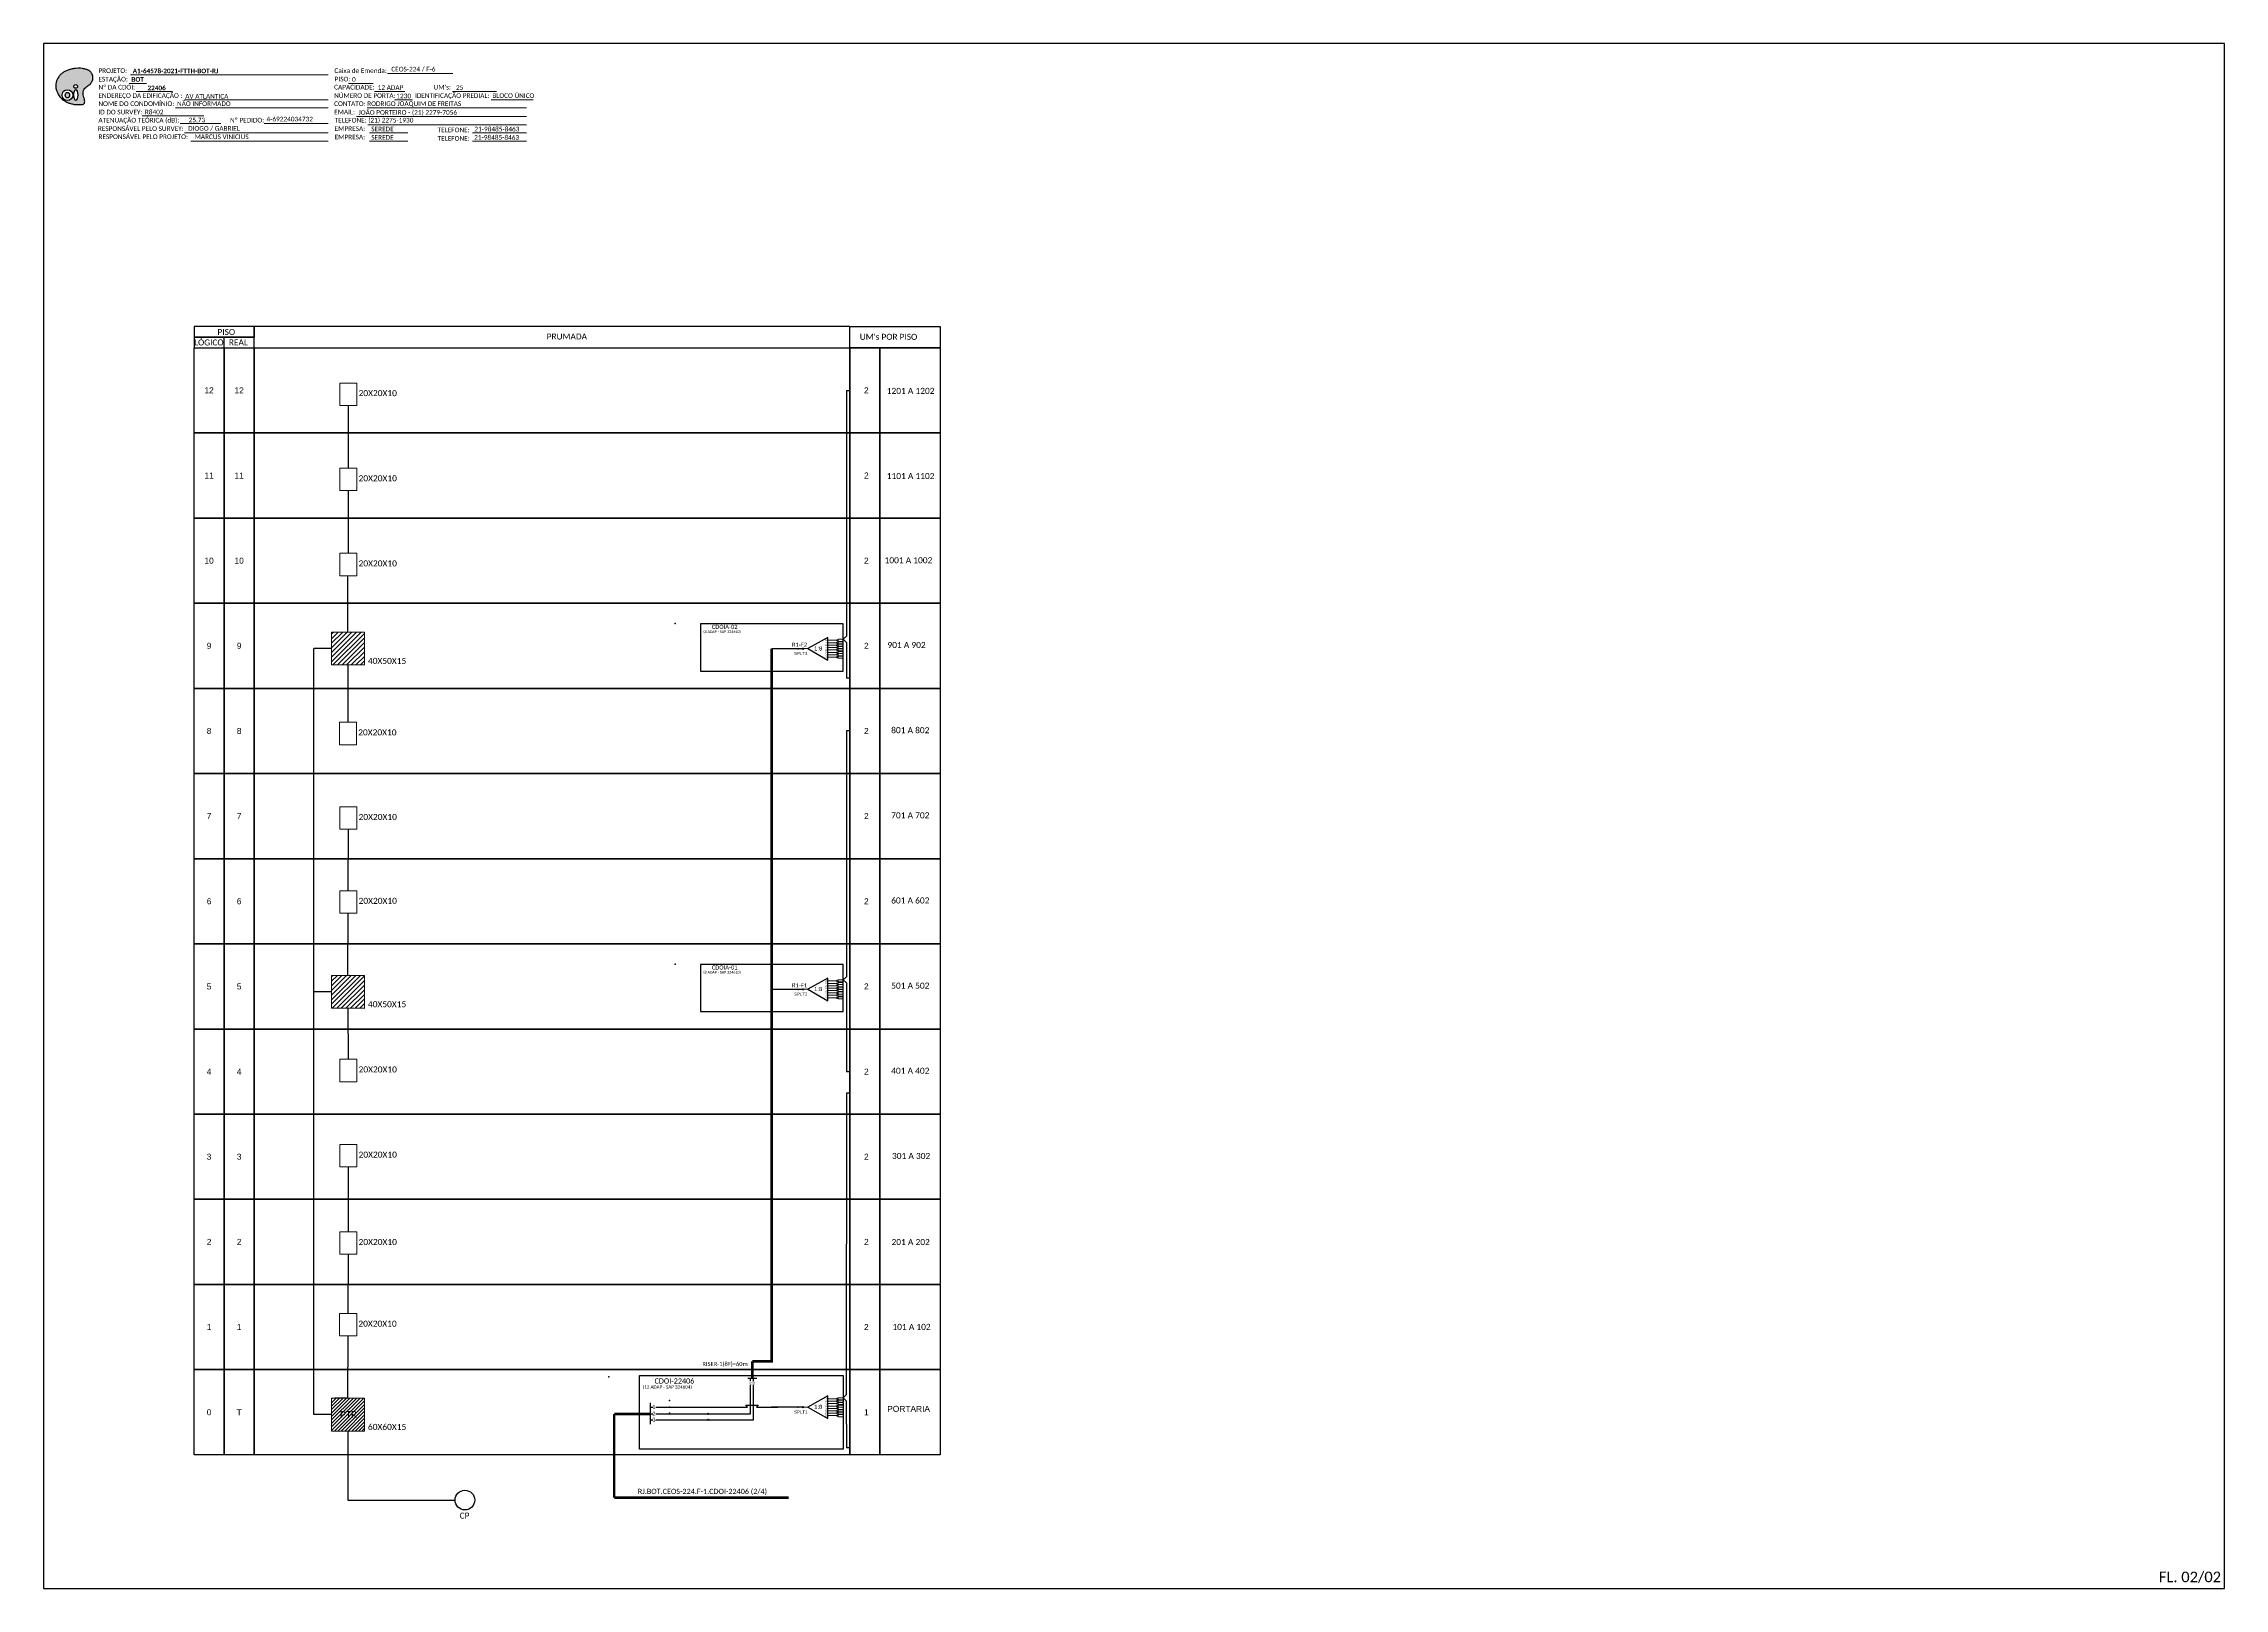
# Model space of a CAD drawing. Header units: inches. Extents: x 4735 to 6467, y 1468 to 2062.
# Drawn here: x 5629 to 6467, y 1468 to 2062 of the extents above; entities that cross this region are included whole.
import ezdxf
from ezdxf.enums import TextEntityAlignment as Align

# ---------------------------------------------------------------- set-up
doc = ezdxf.new("R2010")
doc.units = ezdxf.units.IN
doc.header["$MEASUREMENT"] = 0
doc.styles.add('ARIAL', font='arial.ttf')
doc.styles.add('WMF-Calibri0', font='calibri.ttf')
doc.styles.add('WMF-Calibri1', font='calibrib.ttf')

# ---------------------------------------------------------------- blocks, each defined once
blk = doc.blocks.new('A$C415C251F')
at = {"color": 3}
blk.add_point((0, 0), dxfattribs=at)
blk = doc.blocks.new('LEG_CDOIA8_C-SPLT_ESQ')
at = {"color": 3, "extrusion": (0, 0, -1), "xscale": -1, "zscale": -1}
blk.add_blockref('A$C415C251F', (0, 0), dxfattribs=at)
at = {"color": 1, "style": 'WMF-Calibri0', "flags": 4}
blk.add_attdef('MODELO', text='', height=1.5, dxfattribs=at).set_placement((22.54, -4.54), align=Align.CENTER)
blk.add_attdef('CDO', (21.44, -2.61), '', height=2, dxfattribs=at)
at = {"style": 'ARIAL', "flags": 4}
blk.add_attdef('SPLITAGEM', text='', height=1.5, dxfattribs=at).set_placement((18.61, -12.59), align=Align.CENTER)
blk = doc.blocks.new('SPLT_1-8_SC-APC')
at = {"color": 1, "lineweight": 0}
blk.add_lwpolyline([(-17, -7.5), (-19.3, -7.5)], dxfattribs=at)
at = {"color": 1}
blk.add_lwpolyline([(-7.4, -2.1), (-17, -7.5), (-7.4, -13), (-7.4, -2.1)], dxfattribs=at)
at = {"color": 3, "lineweight": 0}
for points in [[(-3, -3.5), (-7.4, -3.5)], [(-7.4, -4.7), (-3, -4.7)], [(-7.4, -5.8), (-3, -5.8)], [(-7.4, -7), (-3, -7)], [(-7.4, -8.1), (-3, -8.1)], [(-7.4, -9.3), (-3, -9.3)], [(-7.4, -10.4), (-3, -10.4)], [(-2.4, -3), (-2.4, -4)], [(-2.4, -3), (0, -3)], [(-2.4, -4), (0, -4)], [(-2.4, -4.2), (-2.4, -5.2)], [(-2.4, -4.2), (0, -4.2)], [(-2.4, -5.2), (0, -5.2)], [(-2.4, -5.3), (-2.4, -6.3)], [(-2.4, -5.3), (0, -5.3)], [(-2.4, -6.3), (0, -6.3)], [(-2.4, -6.5), (-2.4, -7.5)], [(-2.4, -6.5), (0, -6.5)], [(-2.4, -7.5), (0, -7.5)], [(-2.4, -7.6), (-2.4, -8.6)], [(-2.4, -7.6), (0, -7.6)], [(-2.4, -8.6), (0, -8.6)], [(-2.4, -8.8), (-2.4, -9.8)], [(-2.4, -8.8), (0, -8.8)], [(-2.4, -9.8), (0, -9.8)], [(-2.4, -9.9), (-2.4, -10.9)], [(-2.4, -9.9), (0, -9.9)], [(-7.4, -11.6), (-3, -11.6)], [(-2.4, -10.9), (0, -10.9)], [(-2.4, -11.1), (-2.4, -12.1)], [(-2.4, -11.1), (0, -11.1)], [(-2.4, -12.1), (0, -12.1)]]:
    blk.add_lwpolyline(points, dxfattribs=at)
for points in [[(-3, -3.2), (-2.4, -3.2), (-2.4, -3.8), (-3, -3.8)], [(-3, -4.4), (-2.4, -4.4), (-2.4, -5), (-3, -5)], [(-3, -5.5), (-2.4, -5.5), (-2.4, -6.1), (-3, -6.1)], [(-3, -6.7), (-2.4, -6.7), (-2.4, -7.3), (-3, -7.3)], [(-3, -7.8), (-2.4, -7.8), (-2.4, -8.4), (-3, -8.4)], [(-3, -9), (-2.4, -9), (-2.4, -9.6), (-3, -9.6)], [(-3, -10.1), (-2.4, -10.1), (-2.4, -10.7), (-3, -10.7)], [(-3, -11.3), (-2.4, -11.3), (-2.4, -11.9), (-3, -11.9)]]:
    blk.add_lwpolyline(points, close=True, dxfattribs=at)
at = {"color": 1, "style": 'ARIAL'}
for s, height, p in [('1:8', 2, (-13.9, -8.4)), ('S1', 0.75, (-8.7, -3.8)), ('S2', 0.75, (-8.7, -5)), ('S3', 0.75, (-8.7, -6.2)), ('S4', 0.75, (-8.7, -7.4)), ('S5', 0.75, (-8.7, -8.6)), ('S6', 0.75, (-8.7, -9.7)), ('S7', 0.75, (-8.7, -10.8)), ('S8', 0.75, (-8.7, -11.9))]:
    blk.add_text(s, height=height, dxfattribs=at).set_placement(p)
blk = doc.blocks.new('SPLITTER_')
blk.add_point((0, 0))
at = {"style": 'ARIAL', "flags": 4}
blk.add_attdef('SPLT', (0, -3.26), '', height=1.5, dxfattribs=at)
blk = doc.blocks.new('OI')
h = blk.add_hatch(color=40)
edge = h.paths.add_edge_path()
edge.add_spline(control_points=[(4.35, -0.67), (3.92, -0.99), (3.26, -1.5), (2.81, -2.59), (2.9, -3.5), (3.06, -4.27), (3.31, -4.85), (3.37, -5.39), (3.4, -5.88), (3.2, -6.4), (2.54, -6.61), (1.65, -6.63), (0.55, -6.67), (-0.56, -6.42), (-1.61, -6.14), (-2.77, -5.61), (-3.92, -4.77), (-4.89, -3.7), (-5.34, -2.65), (-5.6, -1.94), (-5.85, -0.96), (-5.71, 0.47), (-5.1, 2.02), (-4.14, 3.02), (-3.3, 3.61), (-2.37, 4.16), (-1.36, 4.44), (-0.56, 4.7), (0.79, 4.85), (2.24, 4.97), (3.79, 4.57), (4.67, 4.21), (5.44, 3.65), (5.76, 2.99), (6.03, 2.21), (6.01, 1.46), (5.72, 0.64), (5.31, 0.08), (4.88, -0.38), (4.51, -0.55), (4.35, -0.67)], knot_values=[0, 0, 0, 0, 1.60434, 2.417191, 3.427595, 4.282808, 4.776746, 5.304182, 5.888771, 6.258406, 6.858137, 7.79129, 8.986195, 10.124242, 11.187857, 12.242908, 13.953784, 15.414161, 16.515391, 17.349188, 17.675853, 19.552021, 21.515531, 22.568638, 23.63245, 24.621084, 25.782718, 26.745347, 27.142653, 29.870543, 31.004649, 31.921532, 32.709589, 33.801391, 34.042471, 35.192333, 35.971461, 36.628871, 37.254359, 37.836911, 37.836911, 37.836911, 37.836911], degree=3, periodic=0)
h.paths.add_polyline_path([(1.13, -0.87, -1), (-0.04, -0.87, -1)], flags=16)
edge = h.paths.add_edge_path(flags=16)
edge.add_ellipse((0.56, -3.59), major_axis=(-0.02, 1.71), ratio=0.361305, start_angle=0, end_angle=360)
h.paths.add_polyline_path([(-0.36, -3.62, -1), (-3.8, -3.62, -1)], flags=16)
edge = h.paths.add_edge_path(flags=0)
edge.add_ellipse((-2.08, -3.62), major_axis=(0, 0.885), ratio=0.758294, start_angle=0, end_angle=360)
at = {"color": 40}
for centre, radius in [((-2.08, -3.62), 1.72), ((0.54, -0.87), 0.587)]:
    blk.add_circle(centre, radius, dxfattribs=at)
blk.add_ellipse((-2.08, -3.62), major_axis=(0, 0.885), ratio=0.758294, start_param=-3.141592653589792, end_param=3.141592653589792, dxfattribs=at)
blk.add_ellipse((0.56, -3.59), major_axis=(-0.02, 1.71), ratio=0.361305, dxfattribs=at)
at = {"color": 40, "start_tangent": (-0.800898, -0.598801), "end_tangent": (-0.800898, -0.598801)}
blk.add_spline([(4.35, -0.67), (3.2, -1.78), (2.9, -2.54), (2.92, -3.55), (3.12, -4.38), (3.28, -4.85), (3.37, -5.37), (3.35, -5.95), (3.2, -6.29), (2.66, -6.55), (1.73, -6.63), (0.54, -6.62), (-0.58, -6.41), (-1.6, -6.11), (-2.56, -5.67), (-3.95, -4.67), (-4.89, -3.56), (-5.37, -2.56), (-5.64, -1.78), (-5.72, -1.46), (-5.63, 0.42), (-4.84, 2.22), (-4.13, 2.99), (-3.27, 3.62), (-2.4, 4.09), (-1.3, 4.47), (-0.37, 4.72), (0.02, 4.77), (2.75, 4.8), (3.85, 4.53), (4.69, 4.16), (5.31, 3.68), (5.85, 2.73), (5.93, 2.5), (5.94, 1.35), (5.67, 0.62), (5.29, 0.08), (4.84, -0.36), (4.35, -0.67)], degree=3, dxfattribs=at)

msp = doc.modelspace()

# ---------------------------------------------------------------- hatches: boundary and pattern name
h = msp.add_hatch()
h.set_pattern_fill('ANSI31', color=1, scale=10, style=0)
h.set_pattern_definition([(45, (4324.9202, 1491.919), (-0.8838835, 0.8838835), [])])
h.paths.add_polyline_path([(5752.24, 1836.08), (5739.59, 1836.08), (5739.59, 1823.44), (5752.24, 1823.44)])
h = msp.add_hatch(color=3)
h.dxf.hatch_style = 1
edge = h.paths.add_edge_path()
edge.add_arc((5920.89, 1829.69), 0.242, 0, 360)
h = msp.add_hatch()
h.set_pattern_fill('ANSI31', color=1, scale=10, style=0)
h.set_pattern_definition([(45, (4324.9202, 1459.1752), (-0.8838835, 0.8838835), [])])
h.paths.add_polyline_path([(5752.24, 1704.06), (5739.59, 1704.06), (5739.59, 1691.42), (5752.24, 1691.42)])
h = msp.add_hatch(color=3)
h.dxf.hatch_style = 1
edge = h.paths.add_edge_path()
edge.add_arc((5920.89, 1698.72), 0.242, 0, 360)
h = msp.add_hatch()
h.set_pattern_fill('ANSI31', color=1, scale=7.526522, style=0)
h.set_pattern_definition([(45, (5516.7425, 1214.4854), (-0.6652568, 0.6652568), [])])
h.paths.add_polyline_path([(5752.24, 1541.53), (5739.59, 1541.53), (5739.59, 1528.89), (5752.24, 1528.89)])
h.paths.add_polyline_path([(5742.16, 1533.16), (5750.12, 1533.16), (5750.12, 1537.23), (5742.16, 1537.23)], flags=24)
h = msp.add_hatch(color=3)
h.dxf.hatch_style = 1
edge = h.paths.add_edge_path()
edge.add_arc((5884.41, 1535.45), 0.242, 0, 360)
h = msp.add_hatch(color=3)
h.dxf.hatch_style = 1
edge = h.paths.add_edge_path()
edge.add_arc((5920.89, 1538.04), 0.242, 0, 360)
h = msp.add_hatch(color=3)
h.dxf.hatch_style = 1
edge = h.paths.add_edge_path()
edge.add_arc((5884.41, 1533.21), 0.242, 0, 360)

# ---------------------------------------------------------------- linework, layer by layer
at = {"color": 5}
for p, q in [((5920.89, 1829.69), (5908.86, 1829.69)), ((5920.89, 1698.72), (5908.86, 1698.72))]:
    msp.add_line(p, q, dxfattribs=at)
msp.add_line((5745.33, 1541.53), (5740.79, 1541.53))
at = {"color": 3}
msp.add_line((5920.89, 1538.04), (5908.62, 1538.04), dxfattribs=at)
for points in [[(5628.87, 1468.37), (6467.43, 1468.37), (6467.43, 2062.37), (5628.87, 2062.37), (5628.87, 1468.37)], [(5698.27, 1945.42), (5698.27, 1949.53)], [(5709.85, 1945.42), (5938.87, 1945.42), (5938.87, 1953.64), (5709.85, 1953.64), (5709.85, 1953.64), (5709.85, 1949.53)], [(5938.85, 1945.42), (5938.85, 1953.64)]]:
    msp.add_lwpolyline(points)
at = {"color": 7, "lineweight": 0}
for points in [[(5661.82, 2047.05), (5668.37, 2047.05)], [(5662.34, 2050.33), (5738.31, 2050.33)], [(5746.11, 2047.1), (5755.59, 2047.1)], [(5761.15, 2050.82), (5786.28, 2050.82)], [(5664.48, 2043.98), (5678.43, 2043.98)], [(5683.05, 2040.75), (5738.31, 2040.75)], [(5756.16, 2043.98), (5767.77, 2043.98)], [(5763.74, 2040.75), (5770.69, 2040.75)], [(5786.1, 2043.98), (5802.96, 2043.98)], [(5800.91, 2040.75), (5817.09, 2040.75)], [(5666.8, 2034.57), (5690.43, 2034.57)], [(5679.64, 2037.64), (5738.31, 2037.64)], [(5681.34, 2031.6), (5697.01, 2031.6)], [(5713.67, 2031.61), (5738.17, 2031.61)], [(5714.17, 2031.61), (5738.32, 2031.61)], [(5749.23, 2034.4), (5814.5, 2034.4)], [(5753.27, 2037.64), (5814.5, 2037.64)], [(5753.52, 2031.16), (5814.5, 2031.16)], [(5683.05, 2028.05), (5738.31, 2028.05)], [(5685.54, 2024.81), (5738.31, 2024.81)], [(5754.13, 2028.05), (5768.93, 2028.05)], [(5754.13, 2024.81), (5768.93, 2024.81)], [(5793.73, 2028.05), (5814.5, 2028.05)], [(5793.73, 2024.81), (5814.5, 2024.81)]]:
    msp.add_lwpolyline(points, dxfattribs=at)
at = {"color": 0}
for points in [[(5686.7, 1949.53), (5709.85, 1949.53), (5709.85, 1953.64), (5686.7, 1953.64)], [(5686.7, 1945.42), (5709.85, 1945.42), (5709.85, 1949.53), (5686.7, 1949.53)]]:
    msp.add_lwpolyline(points, close=True, dxfattribs=at)
for points in [[(5938.87, 1953.64), (5973.59, 1953.64), (5973.59, 1945.42), (5938.87, 1945.42)], [(5686.7, 1945.42), (5698.27, 1945.42), (5698.27, 1912.67), (5686.7, 1912.67)], [(5698.27, 1945.42), (5709.85, 1945.42), (5709.85, 1912.67), (5698.27, 1912.67)], [(5709.85, 1945.42), (5938.87, 1945.42), (5938.87, 1912.67), (5709.85, 1912.67)], [(5938.87, 1945.42), (5950.44, 1945.42), (5950.44, 1912.67), (5938.87, 1912.67)], [(5950.44, 1945.42), (5973.59, 1945.42), (5973.59, 1912.67), (5950.44, 1912.67)], [(5686.7, 1912.67), (5698.27, 1912.67), (5698.27, 1879.93), (5686.7, 1879.93)], [(5698.27, 1912.67), (5709.85, 1912.67), (5709.85, 1879.93), (5698.27, 1879.93)], [(5709.85, 1912.67), (5938.87, 1912.67), (5938.87, 1879.93), (5709.85, 1879.93)], [(5938.87, 1912.67), (5950.44, 1912.67), (5950.44, 1879.93), (5938.87, 1879.93)], [(5950.44, 1912.67), (5973.59, 1912.67), (5973.59, 1879.93), (5950.44, 1879.93)], [(5686.7, 1879.93), (5698.27, 1879.93), (5698.27, 1847.19), (5686.7, 1847.19)], [(5698.27, 1879.93), (5709.85, 1879.93), (5709.85, 1847.19), (5698.27, 1847.19)], [(5709.85, 1879.93), (5938.87, 1879.93), (5938.87, 1847.19), (5709.85, 1847.19)], [(5938.87, 1879.93), (5950.44, 1879.93), (5950.44, 1847.19), (5938.87, 1847.19)], [(5950.44, 1879.93), (5973.59, 1879.93), (5973.59, 1847.19), (5950.44, 1847.19)], [(5686.7, 1847.19), (5698.27, 1847.19), (5698.27, 1814.44), (5686.7, 1814.44)], [(5698.27, 1847.19), (5709.85, 1847.19), (5709.85, 1814.44), (5698.27, 1814.44)], [(5709.85, 1847.19), (5938.87, 1847.19), (5938.87, 1814.44), (5709.85, 1814.44)], [(5938.87, 1847.19), (5950.44, 1847.19), (5950.44, 1814.44), (5938.87, 1814.44)], [(5950.44, 1847.19), (5973.59, 1847.19), (5973.59, 1814.44), (5950.44, 1814.44)], [(5686.7, 1814.44), (5698.27, 1814.44), (5698.27, 1781.7), (5686.7, 1781.7)], [(5698.27, 1814.44), (5709.85, 1814.44), (5709.85, 1781.7), (5698.27, 1781.7)], [(5709.85, 1814.44), (5938.87, 1814.44), (5938.87, 1781.7), (5709.85, 1781.7)], [(5938.87, 1814.44), (5950.44, 1814.44), (5950.44, 1781.7), (5938.87, 1781.7)], [(5950.44, 1814.44), (5973.59, 1814.44), (5973.59, 1781.7), (5950.44, 1781.7)], [(5686.7, 1781.7), (5698.27, 1781.7), (5698.27, 1748.96), (5686.7, 1748.96)], [(5698.27, 1781.7), (5709.85, 1781.7), (5709.85, 1748.96), (5698.27, 1748.96)], [(5709.85, 1781.7), (5938.87, 1781.7), (5938.87, 1748.96), (5709.85, 1748.96)], [(5938.87, 1781.7), (5950.44, 1781.7), (5950.44, 1748.96), (5938.87, 1748.96)], [(5950.44, 1781.7), (5973.59, 1781.7), (5973.59, 1748.96), (5950.44, 1748.96)], [(5686.7, 1748.96), (5698.27, 1748.96), (5698.27, 1716.21), (5686.7, 1716.21)], [(5698.27, 1748.96), (5709.85, 1748.96), (5709.85, 1716.21), (5698.27, 1716.21)], [(5709.85, 1748.96), (5938.87, 1748.96), (5938.87, 1716.21), (5709.85, 1716.21)], [(5938.87, 1748.96), (5950.44, 1748.96), (5950.44, 1716.21), (5938.87, 1716.21)], [(5950.44, 1748.96), (5973.59, 1748.96), (5973.59, 1716.21), (5950.44, 1716.21)], [(5686.7, 1716.21), (5698.27, 1716.21), (5698.27, 1683.47), (5686.7, 1683.47)], [(5698.27, 1716.21), (5709.85, 1716.21), (5709.85, 1683.47), (5698.27, 1683.47)], [(5709.85, 1716.21), (5938.87, 1716.21), (5938.87, 1683.47), (5709.85, 1683.47)], [(5938.87, 1716.21), (5950.44, 1716.21), (5950.44, 1683.47), (5938.87, 1683.47)], [(5950.44, 1716.21), (5973.59, 1716.21), (5973.59, 1683.47), (5950.44, 1683.47)], [(5686.7, 1683.47), (5698.27, 1683.47), (5698.27, 1650.73), (5686.7, 1650.73)], [(5698.27, 1683.47), (5709.85, 1683.47), (5709.85, 1650.73), (5698.27, 1650.73)], [(5709.85, 1683.47), (5938.87, 1683.47), (5938.87, 1650.73), (5709.85, 1650.73)], [(5938.87, 1683.47), (5950.44, 1683.47), (5950.44, 1650.73), (5938.87, 1650.73)], [(5950.44, 1683.47), (5973.59, 1683.47), (5973.59, 1650.73), (5950.44, 1650.73)], [(5686.7, 1650.73), (5698.27, 1650.73), (5698.27, 1617.98), (5686.7, 1617.98)], [(5698.27, 1650.73), (5709.85, 1650.73), (5709.85, 1617.98), (5698.27, 1617.98)], [(5709.85, 1650.73), (5938.87, 1650.73), (5938.87, 1617.98), (5709.85, 1617.98)], [(5938.87, 1650.73), (5950.44, 1650.73), (5950.44, 1617.98), (5938.87, 1617.98)], [(5950.44, 1650.73), (5973.59, 1650.73), (5973.59, 1617.98), (5950.44, 1617.98)], [(5686.7, 1617.98), (5698.27, 1617.98), (5698.27, 1585.24), (5686.7, 1585.24)], [(5698.27, 1617.98), (5709.85, 1617.98), (5709.85, 1585.24), (5698.27, 1585.24)], [(5709.85, 1617.98), (5938.87, 1617.98), (5938.87, 1585.24), (5709.85, 1585.24)], [(5938.87, 1617.98), (5950.44, 1617.98), (5950.44, 1585.24), (5938.87, 1585.24)], [(5950.44, 1617.98), (5973.59, 1617.98), (5973.59, 1585.24), (5950.44, 1585.24)], [(5686.7, 1585.24), (5698.27, 1585.24), (5698.27, 1552.49), (5686.7, 1552.49)], [(5698.27, 1585.24), (5709.85, 1585.24), (5709.85, 1552.49), (5698.27, 1552.49)], [(5709.85, 1585.24), (5938.87, 1585.24), (5938.87, 1552.49), (5709.85, 1552.49)], [(5938.87, 1585.24), (5950.44, 1585.24), (5950.44, 1552.49), (5938.87, 1552.49)], [(5950.44, 1585.24), (5973.59, 1585.24), (5973.59, 1552.49), (5950.44, 1552.49)], [(5686.7, 1552.49), (5698.27, 1552.49), (5698.27, 1519.75), (5686.7, 1519.75)], [(5698.27, 1552.49), (5709.85, 1552.49), (5709.85, 1519.75), (5698.27, 1519.75)], [(5709.85, 1552.49), (5938.87, 1552.49), (5938.87, 1519.75), (5709.85, 1519.75)], [(5938.87, 1552.49), (5950.44, 1552.49), (5950.44, 1519.75), (5938.87, 1519.75)], [(5950.44, 1552.49), (5973.59, 1552.49), (5973.59, 1519.75), (5950.44, 1519.75)]]:
    msp.add_lwpolyline(points, close=True)
at = {"color": 0, "lineweight": 0}
for points in [[(5742.74, 1931.87), (5749.36, 1931.87), (5749.36, 1923.25), (5742.74, 1923.25)], [(5742.74, 1899.13), (5749.36, 1899.13), (5749.36, 1890.51), (5742.74, 1890.51)], [(5742.74, 1866.38), (5749.36, 1866.38), (5749.36, 1857.76), (5742.74, 1857.76)], [(5742.6, 1801.41), (5749.23, 1801.41), (5749.23, 1792.79), (5742.6, 1792.79)], [(5742.74, 1768.91), (5749.36, 1768.91), (5749.36, 1760.29), (5742.74, 1760.29)], [(5742.74, 1736.63), (5749.36, 1736.63), (5749.36, 1728.01), (5742.74, 1728.01)], [(5742.74, 1671.81), (5749.36, 1671.81), (5749.36, 1663.19), (5742.74, 1663.19)], [(5742.74, 1639.05), (5749.36, 1639.05), (5749.36, 1630.43), (5742.74, 1630.43)], [(5742.74, 1605.48), (5749.36, 1605.48), (5749.36, 1596.86), (5742.74, 1596.86)], [(5742.66, 1574.06), (5749.28, 1574.06), (5749.28, 1565.44), (5742.66, 1565.44)]]:
    msp.add_lwpolyline(points, close=True, dxfattribs=at)
at = {"color": 3}
for points in [[(5937.55, 1929.05), (5938.87, 1929.05)], [(5937.55, 1929.05), (5937.55, 1834.52)], [(5746.05, 1899.13), (5746.05, 1923.25)], [(5746.05, 1866.38), (5746.05, 1890.51)], [(5745.91, 1836.08), (5745.91, 1857.76)], [(5739.59, 1535.21), (5732.81, 1535.21), (5732.81, 1829.76)], [(5739.59, 1829.76), (5732.81, 1829.76)], [(5937.55, 1834.52), (5936.29, 1833.32), (5937.55, 1832.11), (5937.55, 1832.11)], [(5937.55, 1832.11), (5937.55, 1818.32)], [(5745.91, 1823.44), (5745.91, 1801.41)], [(5937.55, 1818.32), (5937.55, 1818.32)], [(5938.87, 1818.32), (5937.55, 1818.32)], [(5938.87, 1798.07), (5937.55, 1798.07)], [(5937.55, 1798.07), (5937.55, 1703.51)], [(5745.99, 1736.63), (5746.05, 1760.29)], [(5745.91, 1704.06), (5745.97, 1728.01)], [(5937.55, 1703.51), (5936.32, 1702.34), (5937.55, 1701.16)], [(5739.59, 1697.74), (5732.81, 1697.74)], [(5937.55, 1701.16), (5937.55, 1667.1)], [(5745.91, 1691.42), (5746.03, 1671.81)], [(5937.55, 1667.1), (5938.87, 1667.1)], [(5937.55, 1658.84), (5937.52, 1542.84)], [(5938.87, 1658.84), (5937.55, 1658.84)], [(5746.05, 1605.48), (5746.05, 1630.43)], [(5745.99, 1574.06), (5746.05, 1596.86)], [(5745.91, 1541.53), (5745.97, 1565.44)], [(5862.04, 1538.04), (5863.12, 1538.04)], [(5864.23, 1538.04), (5899.59, 1538.04)], [(5899.59, 1538.04), (5898.91, 1538.8), (5903.63, 1538.8), (5902.99, 1538.04)], [(5902.99, 1538.04), (5911.15, 1538.04)], [(5937.52, 1542.84), (5936.3, 1541.67), (5937.52, 1540.49)], [(5937.53, 1540.49), (5937.55, 1522.4)], [(5745.91, 1528.89), (5745.91, 1502.31), (5787.09, 1502.31)], [(5938.87, 1522.4), (5937.55, 1522.4)]]:
    msp.add_lwpolyline(points, dxfattribs=at)
at = {"color": 1}
for points in [[(5936.32, 1839.29), (5881.42, 1839.29), (5881.42, 1821.12), (5936.32, 1821.12)], [(5936.32, 1708.31), (5881.42, 1708.31), (5881.42, 1690.15), (5936.32, 1690.15)], [(5858.06, 1550.25), (5936.3, 1550.25), (5936.3, 1521.9), (5858.06, 1521.9)]]:
    msp.add_lwpolyline(points, close=True, dxfattribs=at)
at = {"color": 1, "lineweight": 0}
for points in [[(5739.59, 1836.08), (5752.24, 1836.08), (5752.24, 1823.44), (5739.59, 1823.44)], [(5739.59, 1704.06), (5752.24, 1704.06), (5752.24, 1691.42), (5739.59, 1691.42)], [(5739.59, 1541.53), (5752.24, 1541.53), (5752.24, 1528.89), (5739.59, 1528.89)]]:
    msp.add_lwpolyline(points, close=True, dxfattribs=at)
at = {"color": 5, "const_width": 1}
for points in [[(5908.86, 1829.69), (5908.86, 1555.63), (5901.37, 1555.63)], [(5901.37, 1549.19), (5901.37, 1555.63)]]:
    msp.add_lwpolyline(points, dxfattribs=at)
at = {"color": 5}
for points in [[(5884.41, 1533.21), (5901.89, 1533.21), (5901.89, 1546.61)], [(5884.41, 1535.45), (5900.73, 1535.45), (5900.73, 1546.61)], [(5899.68, 1549.19), (5903.06, 1549.19)], [(5900.73, 1548.06), (5900.73, 1549.19)], [(5901.89, 1548.06), (5901.89, 1549.19)]]:
    msp.add_lwpolyline(points, dxfattribs=at)
at = {"color": 1, "const_width": 1}
for points in [[(5848.27, 1535.45), (5862.04, 1535.45)], [(5848.27, 1535.45), (5848.27, 1503.3)], [(5848.27, 1503.3), (5915.4, 1503.3)]]:
    msp.add_lwpolyline(points, dxfattribs=at)
at = {"color": 1}
msp.add_lwpolyline([(5862.04, 1539.66), (5862.04, 1531.51)], dxfattribs=at)
at = {"color": 2}
for points in [[(5862.04, 1535.45), (5863.12, 1535.45)], [(5864.23, 1535.45), (5884.41, 1535.45)]]:
    msp.add_lwpolyline(points, dxfattribs=at)
at = {"color": 0}
for points in [[(5862.04, 1533.21), (5863.12, 1533.21)], [(5864.23, 1533.21), (5884.41, 1533.21)]]:
    msp.add_lwpolyline(points, dxfattribs=at)
at = {"color": 3}
for centre in [(5920.89, 1829.69), (5920.89, 1698.72), (5884.41, 1535.45), (5920.89, 1538.04), (5884.41, 1533.21)]:
    msp.add_circle(centre, 0.242, dxfattribs=at)
msp.add_circle((5790.87, 1502.31), 3.78)

# ---------------------------------------------------------------- block references
at = {"color": 7, "xscale": 1.213923925163968, "yscale": 1.213923925164635, "zscale": 1.213923925163967, "rotation": 0.1532896024163693}
msp.add_blockref('OI', (5640.54, 2046.96), dxfattribs=at)
at = {"color": 3}
ref = msp.add_blockref('LEG_CDOIA8_C-SPLT_ESQ', (5871.71, 1839.39), dxfattribs=dict(at, xscale=0.8000000000465661, yscale=0.7999999999883585, zscale=0.8))
ref.add_attrib('CDO', 'CDOIA-02', (5885.82, 1837.3), dxfattribs={"color": 1, "height": 1.6, "style": 'WMF-Calibri0'})
ref.add_attrib('MODELO', '(8 ADAP - SAP 324610)', dxfattribs={"color": 1, "height": 1, "style": 'WMF-Calibri0'}).set_placement((5889.74, 1835.76), align=Align.CENTER)
ref = msp.add_blockref('SPLITTER_', (5918.98, 1829.69), dxfattribs=dict(xscale=0.8000000000465661, yscale=0.7999999999883585, zscale=0.8))
ref.add_attrib('SPLT', 'SPLT3', (5917.43, 1827.25), dxfattribs={"height": 1.2, "style": 'ARIAL'})
at = {"color": 3, "xscale": 0.8000000000465661, "yscale": 0.7999999999883585, "zscale": 0.8}
for p in [(5936.29, 1835.73), (5936.29, 1704.76), (5936.3, 1544.08)]:
    msp.add_blockref('SPLT_1-8_SC-APC', p, dxfattribs=at)
at = {"color": 3}
ref = msp.add_blockref('LEG_CDOIA8_C-SPLT_ESQ', (5871.71, 1708.42), dxfattribs=dict(at, xscale=0.8000000000465661, yscale=0.7999999999883585, zscale=0.8))
ref.add_attrib('CDO', 'CDOIA-01', (5885.82, 1706.33), dxfattribs={"color": 1, "height": 1.6, "style": 'WMF-Calibri0'})
ref.add_attrib('MODELO', '(8 ADAP - SAP 324610)', dxfattribs={"color": 1, "height": 1, "style": 'WMF-Calibri0'}).set_placement((5889.74, 1704.79), align=Align.CENTER)
ref = msp.add_blockref('SPLITTER_', (5918.98, 1698.72), dxfattribs=dict(xscale=0.8000000000465661, yscale=0.7999999999883585, zscale=0.8))
ref.add_attrib('SPLT', 'SPLT2', (5917.43, 1696.28), dxfattribs={"height": 1.2, "style": 'ARIAL'})
ref = msp.add_blockref('LEG_CDOIA8_C-SPLT_ESQ', (5846.16, 1549.74), dxfattribs=at)
ref.add_attrib('CDO', 'CDOI-22406', (5863.79, 1547.13), dxfattribs={"color": 1, "height": 2, "style": 'WMF-Calibri0'})
ref.add_attrib('MODELO', '(12 ADAP - SAP 324604)', dxfattribs={"color": 1, "height": 1.25, "style": 'WMF-Calibri0'}).set_placement((5868.7, 1545.2), align=Align.CENTER)
ref = msp.add_blockref('SPLITTER_', (5869.51, 1535.79), dxfattribs=dict(xscale=-1))
ref.add_attrib('SPLT', '3', (5862.98, 1532.53), dxfattribs={"height": 1.5, "style": 'ARIAL'})
ref = msp.add_blockref('SPLITTER_', (5869.51, 1538.04), dxfattribs=dict(xscale=-1))
ref.add_attrib('SPLT', '2', (5862.98, 1534.78), dxfattribs={"height": 1.5, "style": 'ARIAL'})
ref = msp.add_blockref('SPLITTER_', (5869.51, 1540.62), dxfattribs=dict(xscale=-1))
ref.add_attrib('SPLT', '1', (5862.98, 1537.36), dxfattribs={"height": 1.5, "style": 'ARIAL'})
ref = msp.add_blockref('SPLITTER_', (5918.99, 1538.04), dxfattribs=dict(xscale=0.8000000000465661, yscale=0.7999999999883585, zscale=0.8))
ref.add_attrib('SPLT', 'SPLT1', (5917.44, 1535.6), dxfattribs={"height": 1.2, "style": 'ARIAL'})

# ---------------------------------------------------------------- texts
at = {"color": 7, "lineweight": 0, "style": 'WMF-Calibri0'}
for s, height, p in [('PROJETO:', 1.793, (5649.94, 2051.08)), ('ESTAÇÃO:', 1.793, (5649.94, 2047.8)), ('Nº DA CDOI:', 1.7927, (5649.94, 2044.73)), ('CAPACIDADE:', 1.7927, (5740.59, 2044.73)), ('Caixa de Emenda:', 1.7927, (5740.69, 2051.08)), ('PISO:', 1.793, (5740.77, 2047.84)), ("UM's:", 1.793, (5778.83, 2044.73)), ('ENDEREÇO DA EDIFICAÇÃO :', 1.7927, (5649.94, 2041.49)), ('NOME DO CONDOMÍNIO:', 1.7927, (5649.94, 2038.38)), ('NÃO INFORMADO', 1.7927, (5680.15, 2038.38)), ('CONTATO: RODRIGO JOAQUIM DE FREITAS', 1.7927, (5740.59, 2038.38)), ('NÚMERO DE PORTA:', 1.7927, (5740.59, 2041.49)), ('IDENTIFICAÇÃO PREDIAL:', 1.7927, (5771.67, 2041.49)), ('BLOCO ÚNICO', 1.7927, (5801.41, 2041.49)), ('RESPONSÁVEL PELO SURVEY:', 1.7927, (5649.7, 2028.8)), ('ATENUAÇÃO TEÓRICA (dB):', 1.7927, (5649.94, 2032.03)), ('ID DO SURVEY:', 1.7927, (5649.94, 2035.15)), ('Nº PEDIDO:', 1.793, (5700.53, 2032.04)), ('EMAIL:', 1.793, (5740.59, 2035.15)), ('TELEFONE: (21) 2275-1930', 1.7927, (5740.77, 2032.03)), ('EMPRESA:', 1.793, (5740.77, 2028.8)), ('TELEFONE:', 1.793, (5780.37, 2028.29)), ('RESPONSÁVEL PELO PROJETO:', 1.7927, (5649.94, 2025.68)), ('EMPRESA:', 1.793, (5740.77, 2025.56)), ('TELEFONE:', 1.793, (5780.37, 2025.05))]:
    msp.add_text(s, height=height, dxfattribs=at).set_placement(p)
at = {"color": 7, "linetype": 'Continuous'}
for s, height, style, p in [('BOT', 1.793, 'WMF-Calibri1', (5662.62, 2047.71)), ('A1-64578-2021-FTTH-BOT-RJ', 1.7927, 'WMF-Calibri1', (5663.13, 2050.98)), ('0', 1.79, 'WMF-Calibri0', (5747.46, 2047.7)), ('CEOS-224 / F-6', 1.7927, 'WMF-Calibri0', (5762.55, 2051.66)), ('AV ATLANTICA', 1.7927, 'WMF-Calibri0', (5683.32, 2041.21)), ('1230', 1.793, 'WMF-Calibri0', (5764.5, 2041.35)), ('DIOGO / GABRIEL', 1.7927, 'WMF-Calibri0', (5684.45, 2028.89)), ('JOÃO PORTEIRO - (21) 2279-7056', 1.7927, 'WMF-Calibri0', (5749.94, 2035)), ('SEREDE', 1.793, 'WMF-Calibri0', (5754.83, 2028.65)), ('21-98485-8463', 1.7927, 'WMF-Calibri0', (5794.53, 2028.61)), ('MARCUS VINICIUS', 1.7927, 'WMF-Calibri0', (5686.94, 2025.65)), ('SEREDE', 1.793, 'WMF-Calibri0', (5754.83, 2025.41)), ('21-98485-8463', 1.7927, 'WMF-Calibri0', (5794.43, 2025.41))]:
    msp.add_text(s, height=height, dxfattribs=dict(at, style=style)).set_placement(p)
at = {"color": 7, "linetype": 'Continuous', "style": 'WMF-Calibri1'}
msp.add_text('22406', height=1.793, dxfattribs=at).set_placement((5672.32, 2044.44), align=Align.CENTER)
at = {"color": 0, "linetype": 'Continuous', "style": 'WMF-Calibri0'}
for s, p in [('12 ADAP', (5757.33, 2044.6)), ('25', (5787.45, 2044.58)), ('R8402', (5667.79, 2035.18))]:
    msp.add_text(s, height=1.793, dxfattribs=at).set_placement(p)
at = {"color": 0, "lineweight": 0, "style": 'WMF-Calibri0'}
msp.add_text('25,73', height=1.793, dxfattribs=at).set_placement((5684.64, 2032.12))
at = {"color": 7, "style": 'WMF-Calibri0'}
msp.add_text('4-69224034732', height=1.7927, dxfattribs=at).set_placement((5714.58, 2032.45))
at = {"color": 0, "style": 'WMF-Calibri0'}
for s, p in [('  LÓGICO', (5685.12, 1946.31)), ('     PISO', (5691.66, 1950.34)), ('    REAL', (5696.88, 1946.37)), ('PRUMADA', (5822.3, 1948.6)), ("UM's POR PISO", (5942.68, 1948.48))]:
    msp.add_text(s, height=2.3, dxfattribs=at).set_placement(p)
at = {"style": 'WMF-Calibri0'}
for s, height, p in [('20X20X10', 2.317, (5749.98, 1926.82)), ('1201 A 1202', 2.317, (5953.07, 1927.69)), ('20X20X10', 2.317, (5749.98, 1894.08)), ('1101 A 1102', 2.317, (5953.07, 1894.94)), ('20X20X10', 2.317, (5749.98, 1861.34)), ('1001 A 1002', 2.317, (5952.24, 1862.57)), ('901 A 902', 2.317, (5953.34, 1829.97)), ('40X50X15', 2.317, (5753.58, 1823.86)), ('20X20X10', 2.317, (5749.84, 1796.36)), ('801 A 802', 2.317, (5954.78, 1797.22)), ('20X20X10', 2.317, (5749.98, 1763.86)), ('701 A 702', 2.317, (5954.78, 1764.48)), ('20X20X10', 2.317, (5749.98, 1731.59)), ('601 A 602', 2.317, (5954.78, 1731.74)), ('40X50X15', 2.317, (5753.58, 1691.84)), ('501 A 502', 2.317, (5954.78, 1698.99)), ('20X20X10', 2.317, (5749.98, 1666.76)), ('401 A 402', 2.317, (5954.78, 1666.25)), ('20X20X10', 2.317, (5749.98, 1634.01)), ('301 A 302', 2.317, (5955.09, 1633.51)), ('20X20X10', 2.317, (5749.98, 1600.43)), ('201 A 202', 2.317, (5954.92, 1600.4)), ('20X20X10', 2.317, (5749.9, 1569.01)), ('101 A 102', 2.317, (5955.26, 1567.77)), ('PTR', 2.711, (5742.83, 1533.85)), ('60X60X15', 2.317, (5753.58, 1529.31)), ('CP', 2.317, (5788.82, 1495.2))]:
    msp.add_text(s, height=height, dxfattribs=at).set_placement(p)
at = {"color": 5, "style": 'WMF-Calibri0'}
for s, p in [('R1-F2', (5916.63, 1830.43)), ('R1-F1', (5916.63, 1699.46)), ('RISER-1(8F)=60m', (5882.2, 1553.86))]:
    msp.add_text(s, height=1.6, dxfattribs=at).set_placement(p)
at = {"style": 'ARIAL'}
for s, p in [('01', (5900.78, 1547.34)), ('02', (5901.9, 1547.34))]:
    msp.add_text(s, height=0.75, rotation=90, dxfattribs=at).set_placement(p, align=Align.MIDDLE_CENTER)
at = {"color": 1, "style": 'WMF-Calibri0'}
msp.add_text('RJ.BOT.CEOS-224.F-1.CDOI-22406 (2/4)', height=2, dxfattribs=at).set_placement((5857.35, 1504.66))
at = {"lineweight": 0, "insert": (6442.23, 1474.82), "char_height": 4.071, "width": 376.0996, "attachment_point": 1, "style": 'WMF-Calibri0'}
msp.add_mtext('FL. 02/02', dxfattribs=at)
at = {"style": 'ARIAL', "flags": 12}
for tag, p in [('12', (5692.49, 1929.05)), ('12', (5704.06, 1929.05)), ('2', (5945.24, 1929.05)), ('11', (5692.49, 1896.3)), ('11', (5704.06, 1896.3)), ('2', (5945.24, 1896.3)), ('10', (5692.49, 1863.56)), ('10', (5704.06, 1863.56)), ('2', (5945.24, 1863.56)), ('9', (5692.49, 1830.82)), ('9', (5704.06, 1830.82)), ('2', (5945.24, 1830.82)), ('8', (5692.49, 1798.07)), ('8', (5704.06, 1798.07)), ('2', (5945.24, 1798.07)), ('7', (5692.49, 1765.33)), ('7', (5704.06, 1765.33)), ('2', (5945.24, 1765.33)), ('6', (5692.49, 1732.58)), ('6', (5704.06, 1732.58)), ('2', (5945.24, 1732.58)), ('5', (5692.49, 1699.84)), ('5', (5704.06, 1699.84)), ('2', (5945.24, 1699.84)), ('4', (5692.49, 1667.1)), ('4', (5704.06, 1667.1)), ('2', (5945.24, 1667.1)), ('3', (5692.49, 1634.35)), ('3', (5704.06, 1634.35)), ('2', (5945.24, 1634.35)), ('2', (5692.49, 1601.61)), ('2', (5704.06, 1601.61)), ('2', (5945.24, 1601.61)), ('1', (5692.49, 1568.87)), ('1', (5704.06, 1568.87)), ('2', (5945.24, 1568.87)), ('0', (5692.49, 1536.12)), ('T', (5704.06, 1536.12)), ('1', (5945.24, 1536.12)), ('PORTARIA', (5961.48, 1537.41))]:
    msp.add_attdef(tag, text='XX', height=2.3, dxfattribs=at).set_placement(p, align=Align.MIDDLE_CENTER)

doc.saveas('drawing.dxf')
